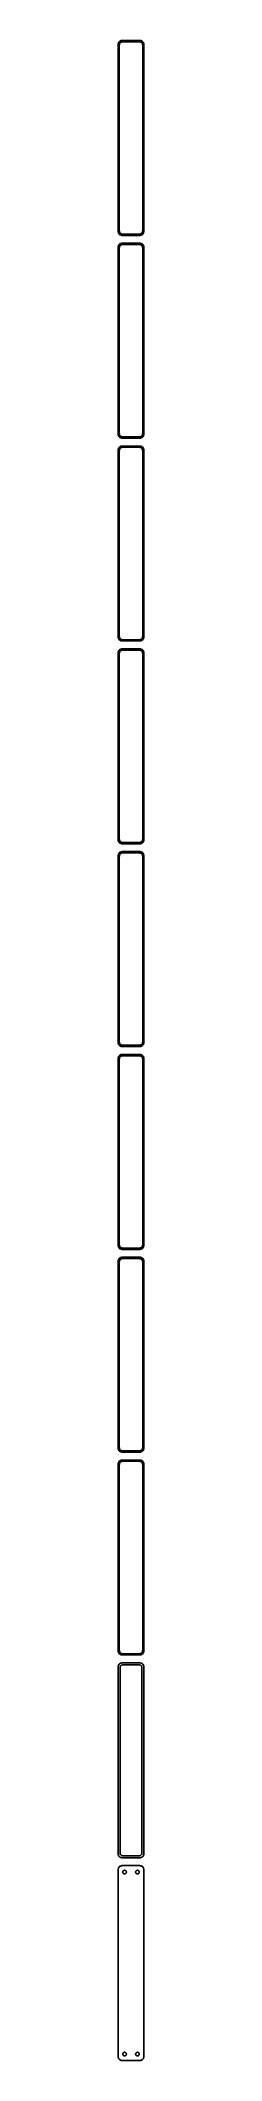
# Model space of a CAD drawing. Header units: metres. Extents: x -15 to 15, y 2228 to 4558.
import ezdxf

# ---------------------------------------------------------------- set-up
doc = ezdxf.new("R2010")
doc.units = ezdxf.units.M

msp = doc.modelspace()

# ---------------------------------------------------------------- linework, layer by layer
for p, q in [((-14.9606, 4554.13), (-15, 4553.5)), ((-15, 4553.5), (-15, 4338.5)), ((-14.8429, 4554.74), (-14.9606, 4554.13)), ((-14.6489, 4555.34), (-14.8429, 4554.74)), ((-14.3815, 4555.91), (-14.6489, 4555.34)), ((-14.0451, 4556.44), (-14.3815, 4555.91)), ((-13.6448, 4556.92), (-14.0451, 4556.44)), ((-13.1871, 4557.35), (-13.6448, 4556.92)), ((-13.5, 4553), (-13.4684, 4553.5)), ((-13.5, 4339), (-13.5, 4553)), ((-13.4684, 4553.5), (-13.3743, 4553.99)), ((-13.3743, 4553.99), (-13.2191, 4554.47)), ((-13.2191, 4554.47), (-13.0052, 4554.93)), ((-12.6791, 4557.72), (-13.1871, 4557.35)), ((-13.0052, 4554.93), (-12.7361, 4555.35)), ((-12.7361, 4555.35), (-12.4159, 4555.74)), ((-12.1289, 4558.02), (-12.6791, 4557.72)), ((-12.4159, 4555.74), (-12.0497, 4556.08)), ((-11.5451, 4558.26), (-12.1289, 4558.02)), ((-12.0497, 4556.08), (-11.6433, 4556.38)), ((-11.6433, 4556.38), (-11.2031, 4556.62)), ((-10.9369, 4558.41), (-11.5451, 4558.26)), ((-11.2031, 4556.62), (-10.7361, 4556.8)), ((-10.3139, 4558.49), (-10.9369, 4558.41)), ((-10.7361, 4556.8), (-10.2495, 4556.93)), ((10.3139, 4558.49), (-10.3139, 4558.49)), ((-10.2495, 4556.93), (-9.75116, 4556.99)), ((-9.75116, 4556.99), (9.75116, 4556.99)), ((9.75116, 4556.99), (10.2495, 4556.93)), ((10.2495, 4556.93), (10.7361, 4556.8)), ((10.9369, 4558.41), (10.3139, 4558.49)), ((10.7361, 4556.8), (11.2031, 4556.62)), ((11.5451, 4558.26), (10.9369, 4558.41)), ((11.2031, 4556.62), (11.6433, 4556.38)), ((12.1289, 4558.02), (11.5451, 4558.26)), ((11.6433, 4556.38), (12.0497, 4556.08)), ((12.0497, 4556.08), (12.4159, 4555.74)), ((12.6791, 4557.72), (12.1289, 4558.02)), ((12.4159, 4555.74), (12.7361, 4555.35)), ((13.1871, 4557.35), (12.6791, 4557.72)), ((12.7361, 4555.35), (13.0052, 4554.93)), ((13.0052, 4554.93), (13.2191, 4554.47)), ((13.6448, 4556.92), (13.1871, 4557.35)), ((13.2191, 4554.47), (13.3743, 4553.99)), ((13.3743, 4553.99), (13.4684, 4553.5)), ((13.4684, 4553.5), (13.5, 4553)), ((13.5, 4553), (13.5, 4339)), ((14.0451, 4556.44), (13.6448, 4556.92)), ((14.3815, 4555.91), (14.0451, 4556.44)), ((14.6489, 4555.34), (14.3815, 4555.91)), ((14.8429, 4554.74), (14.6489, 4555.34)), ((14.9606, 4554.13), (14.8429, 4554.74)), ((15, 4553.5), (14.9606, 4554.13)), ((15, 4338.5), (15, 4553.5)), ((-15, 4338.5), (-14.9606, 4337.87)), ((-14.9606, 4337.87), (-14.8429, 4337.26)), ((-14.8429, 4337.26), (-14.6489, 4336.66)), ((-14.6489, 4336.66), (-14.3815, 4336.09)), ((-14.3815, 4336.09), (-14.0451, 4335.56)), ((-13.4684, 4338.5), (-13.5, 4339)), ((-13.3743, 4338.01), (-13.4684, 4338.5)), ((-13.2191, 4337.53), (-13.3743, 4338.01)), ((-13.0052, 4337.07), (-13.2191, 4337.53)), ((-12.7361, 4336.65), (-13.0052, 4337.07)), ((-12.4159, 4336.26), (-12.7361, 4336.65)), ((-12.0497, 4335.92), (-12.4159, 4336.26)), ((-11.6433, 4335.62), (-12.0497, 4335.92)), ((12.0497, 4335.92), (11.6433, 4335.62)), ((12.4159, 4336.26), (12.0497, 4335.92)), ((12.7361, 4336.65), (12.4159, 4336.26)), ((13.0052, 4337.07), (12.7361, 4336.65)), ((13.2191, 4337.53), (13.0052, 4337.07)), ((13.3743, 4338.01), (13.2191, 4337.53)), ((13.4684, 4338.5), (13.3743, 4338.01)), ((13.5, 4339), (13.4684, 4338.5)), ((14.0451, 4335.56), (14.3815, 4336.09)), ((14.3815, 4336.09), (14.6489, 4336.66)), ((14.6489, 4336.66), (14.8429, 4337.26)), ((14.8429, 4337.26), (14.9606, 4337.87)), ((14.9606, 4337.87), (15, 4338.5)), ((-14.9606, 4320.13), (-15, 4319.5)), ((-15, 4319.5), (-15, 4104.5)), ((-14.8429, 4320.74), (-14.9606, 4320.13)), ((-14.6489, 4321.34), (-14.8429, 4320.74)), ((-14.3815, 4321.91), (-14.6489, 4321.34)), ((-14.0451, 4322.44), (-14.3815, 4321.91)), ((-14.0451, 4335.56), (-13.6448, 4335.08)), ((-13.6448, 4322.92), (-14.0451, 4322.44)), ((-13.6448, 4335.08), (-13.1871, 4334.65)), ((-13.1871, 4323.35), (-13.6448, 4322.92)), ((-13.5, 4319), (-13.4684, 4319.5)), ((-13.5, 4105), (-13.5, 4319)), ((-13.4684, 4319.5), (-13.3743, 4319.99)), ((-13.3743, 4319.99), (-13.2191, 4320.47)), ((-13.2191, 4320.47), (-13.0052, 4320.93)), ((-13.1871, 4334.65), (-12.6791, 4334.28)), ((-12.6791, 4323.72), (-13.1871, 4323.35)), ((-13.0052, 4320.93), (-12.7361, 4321.35)), ((-12.7361, 4321.35), (-12.4159, 4321.74)), ((-12.6791, 4334.28), (-12.1289, 4333.98)), ((-12.1289, 4324.02), (-12.6791, 4323.72)), ((-12.4159, 4321.74), (-12.0497, 4322.08)), ((-12.1289, 4333.98), (-11.5451, 4333.74)), ((-11.5451, 4324.26), (-12.1289, 4324.02)), ((-12.0497, 4322.08), (-11.6433, 4322.38)), ((-11.2031, 4335.38), (-11.6433, 4335.62)), ((-11.6433, 4322.38), (-11.2031, 4322.62)), ((-11.5451, 4333.74), (-10.9369, 4333.59)), ((-10.9369, 4324.41), (-11.5451, 4324.26)), ((-10.7361, 4335.2), (-11.2031, 4335.38)), ((-11.2031, 4322.62), (-10.7361, 4322.8)), ((-10.9369, 4333.59), (-10.3139, 4333.51)), ((-10.3139, 4324.49), (-10.9369, 4324.41)), ((-10.2495, 4335.07), (-10.7361, 4335.2)), ((-10.7361, 4322.8), (-10.2495, 4322.93)), ((-10.3139, 4333.51), (10.3139, 4333.51)), ((10.3139, 4324.49), (-10.3139, 4324.49)), ((-9.75116, 4335.01), (-10.2495, 4335.07)), ((-10.2495, 4322.93), (-9.75116, 4322.99)), ((9.75116, 4335.01), (-9.75116, 4335.01)), ((-9.75116, 4322.99), (9.75116, 4322.99)), ((10.2495, 4335.07), (9.75116, 4335.01)), ((9.75116, 4322.99), (10.2495, 4322.93)), ((10.7361, 4335.2), (10.2495, 4335.07)), ((10.2495, 4322.93), (10.7361, 4322.8)), ((10.3139, 4333.51), (10.9369, 4333.59)), ((10.9369, 4324.41), (10.3139, 4324.49)), ((11.2031, 4335.38), (10.7361, 4335.2)), ((10.7361, 4322.8), (11.2031, 4322.62)), ((10.9369, 4333.59), (11.5451, 4333.74)), ((11.5451, 4324.26), (10.9369, 4324.41)), ((11.6433, 4335.62), (11.2031, 4335.38)), ((11.2031, 4322.62), (11.6433, 4322.38)), ((11.5451, 4333.74), (12.1289, 4333.98)), ((12.1289, 4324.02), (11.5451, 4324.26)), ((11.6433, 4322.38), (12.0497, 4322.08)), ((12.0497, 4322.08), (12.4159, 4321.74)), ((12.1289, 4333.98), (12.6791, 4334.28)), ((12.6791, 4323.72), (12.1289, 4324.02)), ((12.4159, 4321.74), (12.7361, 4321.35)), ((12.6791, 4334.28), (13.1871, 4334.65)), ((13.1871, 4323.35), (12.6791, 4323.72)), ((12.7361, 4321.35), (13.0052, 4320.93)), ((13.0052, 4320.93), (13.2191, 4320.47)), ((13.1871, 4334.65), (13.6448, 4335.08)), ((13.6448, 4322.92), (13.1871, 4323.35)), ((13.2191, 4320.47), (13.3743, 4319.99)), ((13.3743, 4319.99), (13.4684, 4319.5)), ((13.4684, 4319.5), (13.5, 4319)), ((13.5, 4319), (13.5, 4105)), ((13.6448, 4335.08), (14.0451, 4335.56)), ((14.0451, 4322.44), (13.6448, 4322.92)), ((14.3815, 4321.91), (14.0451, 4322.44)), ((14.6489, 4321.34), (14.3815, 4321.91)), ((14.8429, 4320.74), (14.6489, 4321.34)), ((14.9606, 4320.13), (14.8429, 4320.74)), ((15, 4319.5), (14.9606, 4320.13)), ((15, 4104.5), (15, 4319.5)), ((-15, 4104.5), (-14.9606, 4103.87)), ((-14.9606, 4103.87), (-14.8429, 4103.26)), ((-14.8429, 4103.26), (-14.6489, 4102.66)), ((-14.6489, 4102.66), (-14.3815, 4102.09)), ((-13.4684, 4104.5), (-13.5, 4105)), ((-13.3743, 4104.01), (-13.4684, 4104.5)), ((-13.2191, 4103.53), (-13.3743, 4104.01)), ((-13.0052, 4103.07), (-13.2191, 4103.53)), ((-12.7361, 4102.65), (-13.0052, 4103.07)), ((-12.4159, 4102.26), (-12.7361, 4102.65)), ((12.7361, 4102.65), (12.4159, 4102.26)), ((13.0052, 4103.07), (12.7361, 4102.65)), ((13.2191, 4103.53), (13.0052, 4103.07)), ((13.3743, 4104.01), (13.2191, 4103.53)), ((13.4684, 4104.5), (13.3743, 4104.01)), ((13.5, 4105), (13.4684, 4104.5)), ((14.3815, 4102.09), (14.6489, 4102.66)), ((14.6489, 4102.66), (14.8429, 4103.26)), ((14.8429, 4103.26), (14.9606, 4103.87)), ((14.9606, 4103.87), (15, 4104.5)), ((-14.9606, 4086.13), (-15, 4085.5)), ((-15, 4085.5), (-15, 3870.5)), ((-14.8429, 4086.74), (-14.9606, 4086.13)), ((-14.6489, 4087.34), (-14.8429, 4086.74)), ((-14.3815, 4087.91), (-14.6489, 4087.34)), ((-14.3815, 4102.09), (-14.0451, 4101.56)), ((-14.0451, 4088.44), (-14.3815, 4087.91)), ((-14.0451, 4101.56), (-13.6448, 4101.08)), ((-13.6448, 4088.92), (-14.0451, 4088.44)), ((-13.6448, 4101.08), (-13.1871, 4100.65)), ((-13.1871, 4089.35), (-13.6448, 4088.92)), ((-13.5, 4085), (-13.4684, 4085.5)), ((-13.5, 3871), (-13.5, 4085)), ((-13.4684, 4085.5), (-13.3743, 4085.99)), ((-13.3743, 4085.99), (-13.2191, 4086.47)), ((-13.2191, 4086.47), (-13.0052, 4086.93)), ((-13.1871, 4100.65), (-12.6791, 4100.28)), ((-12.6791, 4089.72), (-13.1871, 4089.35)), ((-13.0052, 4086.93), (-12.7361, 4087.35)), ((-12.7361, 4087.35), (-12.4159, 4087.74)), ((-12.6791, 4100.28), (-12.1289, 4099.98)), ((-12.1289, 4090.02), (-12.6791, 4089.72)), ((-12.0497, 4101.92), (-12.4159, 4102.26)), ((-12.4159, 4087.74), (-12.0497, 4088.08)), ((-12.1289, 4099.98), (-11.5451, 4099.74)), ((-11.5451, 4090.26), (-12.1289, 4090.02)), ((-11.6433, 4101.62), (-12.0497, 4101.92)), ((-12.0497, 4088.08), (-11.6433, 4088.38)), ((-11.2031, 4101.38), (-11.6433, 4101.62)), ((-11.6433, 4088.38), (-11.2031, 4088.62)), ((-11.5451, 4099.74), (-10.9369, 4099.59)), ((-10.9369, 4090.41), (-11.5451, 4090.26)), ((-10.7361, 4101.2), (-11.2031, 4101.38)), ((-11.2031, 4088.62), (-10.7361, 4088.8)), ((-10.9369, 4099.59), (-10.3139, 4099.51)), ((-10.3139, 4090.49), (-10.9369, 4090.41)), ((-10.2495, 4101.07), (-10.7361, 4101.2)), ((-10.7361, 4088.8), (-10.2495, 4088.93)), ((-10.3139, 4099.51), (10.3139, 4099.51)), ((10.3139, 4090.49), (-10.3139, 4090.49)), ((-9.75116, 4101.01), (-10.2495, 4101.07)), ((-10.2495, 4088.93), (-9.75116, 4088.99)), ((9.75116, 4101.01), (-9.75116, 4101.01)), ((-9.75116, 4088.99), (9.75116, 4088.99)), ((10.2495, 4101.07), (9.75116, 4101.01)), ((9.75116, 4088.99), (10.2495, 4088.93)), ((10.7361, 4101.2), (10.2495, 4101.07)), ((10.2495, 4088.93), (10.7361, 4088.8)), ((10.3139, 4099.51), (10.9369, 4099.59)), ((10.9369, 4090.41), (10.3139, 4090.49)), ((11.2031, 4101.38), (10.7361, 4101.2)), ((10.7361, 4088.8), (11.2031, 4088.62)), ((10.9369, 4099.59), (11.5451, 4099.74)), ((11.5451, 4090.26), (10.9369, 4090.41)), ((11.6433, 4101.62), (11.2031, 4101.38)), ((11.2031, 4088.62), (11.6433, 4088.38)), ((11.5451, 4099.74), (12.1289, 4099.98)), ((12.1289, 4090.02), (11.5451, 4090.26)), ((12.0497, 4101.92), (11.6433, 4101.62)), ((11.6433, 4088.38), (12.0497, 4088.08)), ((12.4159, 4102.26), (12.0497, 4101.92)), ((12.0497, 4088.08), (12.4159, 4087.74)), ((12.1289, 4099.98), (12.6791, 4100.28)), ((12.6791, 4089.72), (12.1289, 4090.02)), ((12.4159, 4087.74), (12.7361, 4087.35)), ((12.6791, 4100.28), (13.1871, 4100.65)), ((13.1871, 4089.35), (12.6791, 4089.72)), ((12.7361, 4087.35), (13.0052, 4086.93)), ((13.0052, 4086.93), (13.2191, 4086.47)), ((13.1871, 4100.65), (13.6448, 4101.08)), ((13.6448, 4088.92), (13.1871, 4089.35)), ((13.2191, 4086.47), (13.3743, 4085.99)), ((13.3743, 4085.99), (13.4684, 4085.5)), ((13.4684, 4085.5), (13.5, 4085)), ((13.5, 4085), (13.5, 3871)), ((13.6448, 4101.08), (14.0451, 4101.56)), ((14.0451, 4088.44), (13.6448, 4088.92)), ((14.0451, 4101.56), (14.3815, 4102.09)), ((14.3815, 4087.91), (14.0451, 4088.44)), ((14.6489, 4087.34), (14.3815, 4087.91)), ((14.8429, 4086.74), (14.6489, 4087.34)), ((14.9606, 4086.13), (14.8429, 4086.74)), ((15, 4085.5), (14.9606, 4086.13)), ((15, 3870.5), (15, 4085.5)), ((-15, 3870.5), (-14.9606, 3869.87)), ((-14.9606, 3869.87), (-14.8429, 3869.26)), ((-13.4684, 3870.5), (-13.5, 3871)), ((-13.3743, 3870.01), (-13.4684, 3870.5)), ((-13.2191, 3869.53), (-13.3743, 3870.01)), ((-13.0052, 3869.07), (-13.2191, 3869.53)), ((13.2191, 3869.53), (13.0052, 3869.07)), ((13.3743, 3870.01), (13.2191, 3869.53)), ((13.4684, 3870.5), (13.3743, 3870.01)), ((13.5, 3871), (13.4684, 3870.5)), ((14.8429, 3869.26), (14.9606, 3869.87)), ((14.9606, 3869.87), (15, 3870.5)), ((-14.9606, 3852.13), (-15, 3851.5)), ((-15, 3851.5), (-15, 3636.5)), ((-14.8429, 3852.74), (-14.9606, 3852.13)), ((-14.8429, 3869.26), (-14.6489, 3868.66)), ((-14.6489, 3853.34), (-14.8429, 3852.74)), ((-14.6489, 3868.66), (-14.3815, 3868.09)), ((-14.3815, 3853.91), (-14.6489, 3853.34)), ((-14.3815, 3868.09), (-14.0451, 3867.56)), ((-14.0451, 3854.44), (-14.3815, 3853.91)), ((-14.0451, 3867.56), (-13.6448, 3867.08)), ((-13.6448, 3854.92), (-14.0451, 3854.44)), ((-13.6448, 3867.08), (-13.1871, 3866.65)), ((-13.1871, 3855.35), (-13.6448, 3854.92)), ((-13.5, 3851), (-13.4684, 3851.5)), ((-13.5, 3637), (-13.5, 3851)), ((-13.4684, 3851.5), (-13.3743, 3851.99)), ((-13.3743, 3851.99), (-13.2191, 3852.47)), ((-13.2191, 3852.47), (-13.0052, 3852.93)), ((-13.1871, 3866.65), (-12.6791, 3866.28)), ((-12.6791, 3855.72), (-13.1871, 3855.35)), ((-12.7361, 3868.65), (-13.0052, 3869.07)), ((-13.0052, 3852.93), (-12.7361, 3853.35)), ((-12.4159, 3868.26), (-12.7361, 3868.65)), ((-12.7361, 3853.35), (-12.4159, 3853.74)), ((-12.6791, 3866.28), (-12.1289, 3865.98)), ((-12.1289, 3856.02), (-12.6791, 3855.72)), ((-12.0497, 3867.92), (-12.4159, 3868.26)), ((-12.4159, 3853.74), (-12.0497, 3854.08)), ((-12.1289, 3865.98), (-11.5451, 3865.74)), ((-11.5451, 3856.26), (-12.1289, 3856.02)), ((-11.6433, 3867.62), (-12.0497, 3867.92)), ((-12.0497, 3854.08), (-11.6433, 3854.38)), ((-11.2031, 3867.38), (-11.6433, 3867.62)), ((-11.6433, 3854.38), (-11.2031, 3854.62)), ((-11.5451, 3865.74), (-10.9369, 3865.59)), ((-10.9369, 3856.41), (-11.5451, 3856.26)), ((-10.7361, 3867.2), (-11.2031, 3867.38)), ((-11.2031, 3854.62), (-10.7361, 3854.8)), ((-10.9369, 3865.59), (-10.3139, 3865.51)), ((-10.3139, 3856.49), (-10.9369, 3856.41)), ((-10.2495, 3867.07), (-10.7361, 3867.2)), ((-10.7361, 3854.8), (-10.2495, 3854.93)), ((-10.3139, 3865.51), (10.3139, 3865.51)), ((10.3139, 3856.49), (-10.3139, 3856.49)), ((-9.75116, 3867.01), (-10.2495, 3867.07)), ((-10.2495, 3854.93), (-9.75116, 3854.99)), ((9.75116, 3867.01), (-9.75116, 3867.01)), ((-9.75116, 3854.99), (9.75116, 3854.99)), ((10.2495, 3867.07), (9.75116, 3867.01)), ((9.75116, 3854.99), (10.2495, 3854.93)), ((10.7361, 3867.2), (10.2495, 3867.07)), ((10.2495, 3854.93), (10.7361, 3854.8)), ((10.3139, 3865.51), (10.9369, 3865.59)), ((10.9369, 3856.41), (10.3139, 3856.49)), ((11.2031, 3867.38), (10.7361, 3867.2)), ((10.7361, 3854.8), (11.2031, 3854.62)), ((10.9369, 3865.59), (11.5451, 3865.74)), ((11.5451, 3856.26), (10.9369, 3856.41)), ((11.6433, 3867.62), (11.2031, 3867.38)), ((11.2031, 3854.62), (11.6433, 3854.38)), ((11.5451, 3865.74), (12.1289, 3865.98)), ((12.1289, 3856.02), (11.5451, 3856.26)), ((12.0497, 3867.92), (11.6433, 3867.62)), ((11.6433, 3854.38), (12.0497, 3854.08)), ((12.4159, 3868.26), (12.0497, 3867.92)), ((12.0497, 3854.08), (12.4159, 3853.74)), ((12.1289, 3865.98), (12.6791, 3866.28)), ((12.6791, 3855.72), (12.1289, 3856.02)), ((12.7361, 3868.65), (12.4159, 3868.26)), ((12.4159, 3853.74), (12.7361, 3853.35)), ((12.6791, 3866.28), (13.1871, 3866.65)), ((13.1871, 3855.35), (12.6791, 3855.72)), ((13.0052, 3869.07), (12.7361, 3868.65)), ((12.7361, 3853.35), (13.0052, 3852.93)), ((13.0052, 3852.93), (13.2191, 3852.47)), ((13.1871, 3866.65), (13.6448, 3867.08)), ((13.6448, 3854.92), (13.1871, 3855.35)), ((13.2191, 3852.47), (13.3743, 3851.99)), ((13.3743, 3851.99), (13.4684, 3851.5)), ((13.4684, 3851.5), (13.5, 3851)), ((13.5, 3851), (13.5, 3637)), ((13.6448, 3867.08), (14.0451, 3867.56)), ((14.0451, 3854.44), (13.6448, 3854.92)), ((14.0451, 3867.56), (14.3815, 3868.09)), ((14.3815, 3853.91), (14.0451, 3854.44)), ((14.3815, 3868.09), (14.6489, 3868.66)), ((14.6489, 3853.34), (14.3815, 3853.91)), ((14.6489, 3868.66), (14.8429, 3869.26)), ((14.8429, 3852.74), (14.6489, 3853.34)), ((14.9606, 3852.13), (14.8429, 3852.74)), ((15, 3851.5), (14.9606, 3852.13)), ((15, 3636.5), (15, 3851.5)), ((-15, 3636.5), (-14.9606, 3635.87)), ((-13.4684, 3636.5), (-13.5, 3637)), ((-13.3743, 3636.01), (-13.4684, 3636.5)), ((13.4684, 3636.5), (13.3743, 3636.01)), ((13.5, 3637), (13.4684, 3636.5)), ((14.9606, 3635.87), (15, 3636.5)), ((-14.9606, 3618.13), (-15, 3617.5)), ((-15, 3617.5), (-15, 3402.5)), ((-14.9606, 3635.87), (-14.8429, 3635.26)), ((-14.8429, 3618.74), (-14.9606, 3618.13)), ((-14.8429, 3635.26), (-14.6489, 3634.66)), ((-14.6489, 3619.34), (-14.8429, 3618.74)), ((-14.6489, 3634.66), (-14.3815, 3634.09)), ((-14.3815, 3619.91), (-14.6489, 3619.34)), ((-14.3815, 3634.09), (-14.0451, 3633.56)), ((-14.0451, 3620.44), (-14.3815, 3619.91)), ((-14.0451, 3633.56), (-13.6448, 3633.08)), ((-13.6448, 3620.92), (-14.0451, 3620.44)), ((-13.6448, 3633.08), (-13.1871, 3632.65)), ((-13.1871, 3621.35), (-13.6448, 3620.92)), ((-13.5, 3617), (-13.4684, 3617.5)), ((-13.5, 3403), (-13.5, 3617)), ((-13.4684, 3617.5), (-13.3743, 3617.99)), ((-13.2191, 3635.53), (-13.3743, 3636.01)), ((-13.3743, 3617.99), (-13.2191, 3618.47)), ((-13.0052, 3635.07), (-13.2191, 3635.53)), ((-13.2191, 3618.47), (-13.0052, 3618.93)), ((-13.1871, 3632.65), (-12.6791, 3632.28)), ((-12.6791, 3621.72), (-13.1871, 3621.35)), ((-12.7361, 3634.65), (-13.0052, 3635.07)), ((-13.0052, 3618.93), (-12.7361, 3619.35)), ((-12.4159, 3634.26), (-12.7361, 3634.65)), ((-12.7361, 3619.35), (-12.4159, 3619.74)), ((-12.6791, 3632.28), (-12.1289, 3631.98)), ((-12.1289, 3622.02), (-12.6791, 3621.72)), ((-12.0497, 3633.92), (-12.4159, 3634.26)), ((-12.4159, 3619.74), (-12.0497, 3620.08)), ((-12.1289, 3631.98), (-11.5451, 3631.74)), ((-11.5451, 3622.26), (-12.1289, 3622.02)), ((-11.6433, 3633.62), (-12.0497, 3633.92)), ((-12.0497, 3620.08), (-11.6433, 3620.38)), ((-11.2031, 3633.38), (-11.6433, 3633.62)), ((-11.6433, 3620.38), (-11.2031, 3620.62)), ((-11.5451, 3631.74), (-10.9369, 3631.59)), ((-10.9369, 3622.41), (-11.5451, 3622.26)), ((-10.7361, 3633.2), (-11.2031, 3633.38)), ((-11.2031, 3620.62), (-10.7361, 3620.8)), ((-10.9369, 3631.59), (-10.3139, 3631.51)), ((-10.3139, 3622.49), (-10.9369, 3622.41)), ((-10.2495, 3633.07), (-10.7361, 3633.2)), ((-10.7361, 3620.8), (-10.2495, 3620.93)), ((-10.3139, 3631.51), (10.3139, 3631.51)), ((10.3139, 3622.49), (-10.3139, 3622.49)), ((-9.75116, 3633.01), (-10.2495, 3633.07)), ((-10.2495, 3620.93), (-9.75116, 3620.99)), ((9.75116, 3633.01), (-9.75116, 3633.01)), ((-9.75116, 3620.99), (9.75116, 3620.99)), ((10.2495, 3633.07), (9.75116, 3633.01)), ((9.75116, 3620.99), (10.2495, 3620.93)), ((10.7361, 3633.2), (10.2495, 3633.07)), ((10.2495, 3620.93), (10.7361, 3620.8)), ((10.3139, 3631.51), (10.9369, 3631.59)), ((10.9369, 3622.41), (10.3139, 3622.49)), ((11.2031, 3633.38), (10.7361, 3633.2)), ((10.7361, 3620.8), (11.2031, 3620.62)), ((10.9369, 3631.59), (11.5451, 3631.74)), ((11.5451, 3622.26), (10.9369, 3622.41)), ((11.6433, 3633.62), (11.2031, 3633.38)), ((11.2031, 3620.62), (11.6433, 3620.38)), ((11.5451, 3631.74), (12.1289, 3631.98)), ((12.1289, 3622.02), (11.5451, 3622.26)), ((12.0497, 3633.92), (11.6433, 3633.62)), ((11.6433, 3620.38), (12.0497, 3620.08)), ((12.4159, 3634.26), (12.0497, 3633.92)), ((12.0497, 3620.08), (12.4159, 3619.74)), ((12.1289, 3631.98), (12.6791, 3632.28)), ((12.6791, 3621.72), (12.1289, 3622.02)), ((12.7361, 3634.65), (12.4159, 3634.26)), ((12.4159, 3619.74), (12.7361, 3619.35)), ((12.6791, 3632.28), (13.1871, 3632.65)), ((13.1871, 3621.35), (12.6791, 3621.72)), ((13.0052, 3635.07), (12.7361, 3634.65)), ((12.7361, 3619.35), (13.0052, 3618.93)), ((13.2191, 3635.53), (13.0052, 3635.07)), ((13.0052, 3618.93), (13.2191, 3618.47)), ((13.1871, 3632.65), (13.6448, 3633.08)), ((13.6448, 3620.92), (13.1871, 3621.35)), ((13.3743, 3636.01), (13.2191, 3635.53)), ((13.2191, 3618.47), (13.3743, 3617.99)), ((13.3743, 3617.99), (13.4684, 3617.5)), ((13.4684, 3617.5), (13.5, 3617)), ((13.5, 3617), (13.5, 3403)), ((13.6448, 3633.08), (14.0451, 3633.56)), ((14.0451, 3620.44), (13.6448, 3620.92)), ((14.0451, 3633.56), (14.3815, 3634.09)), ((14.3815, 3619.91), (14.0451, 3620.44)), ((14.3815, 3634.09), (14.6489, 3634.66)), ((14.6489, 3619.34), (14.3815, 3619.91)), ((14.6489, 3634.66), (14.8429, 3635.26)), ((14.8429, 3618.74), (14.6489, 3619.34)), ((14.8429, 3635.26), (14.9606, 3635.87)), ((14.9606, 3618.13), (14.8429, 3618.74)), ((15, 3617.5), (14.9606, 3618.13)), ((15, 3402.5), (15, 3617.5)), ((-15, 3402.5), (-14.9606, 3401.87)), ((-14.9606, 3384.13), (-15, 3383.5)), ((-15, 3383.5), (-15, 3168.5)), ((-14.9606, 3401.87), (-14.8429, 3401.26)), ((-14.8429, 3384.74), (-14.9606, 3384.13)), ((-14.8429, 3401.26), (-14.6489, 3400.66)), ((-14.6489, 3385.34), (-14.8429, 3384.74)), ((-14.6489, 3400.66), (-14.3815, 3400.09)), ((-14.3815, 3385.91), (-14.6489, 3385.34)), ((-14.3815, 3400.09), (-14.0451, 3399.56)), ((-14.0451, 3386.44), (-14.3815, 3385.91)), ((-14.0451, 3399.56), (-13.6448, 3399.08)), ((-13.6448, 3386.92), (-14.0451, 3386.44)), ((-13.6448, 3399.08), (-13.1871, 3398.65)), ((-13.1871, 3387.35), (-13.6448, 3386.92)), ((-13.4684, 3402.5), (-13.5, 3403)), ((-13.5, 3383), (-13.4684, 3383.5)), ((-13.5, 3169), (-13.5, 3383)), ((-13.3743, 3402.01), (-13.4684, 3402.5)), ((-13.4684, 3383.5), (-13.3743, 3383.99)), ((-13.2191, 3401.53), (-13.3743, 3402.01)), ((-13.3743, 3383.99), (-13.2191, 3384.47)), ((-13.0052, 3401.07), (-13.2191, 3401.53)), ((-13.2191, 3384.47), (-13.0052, 3384.93)), ((-13.1871, 3398.65), (-12.6791, 3398.28)), ((-12.6791, 3387.72), (-13.1871, 3387.35)), ((-12.7361, 3400.65), (-13.0052, 3401.07)), ((-13.0052, 3384.93), (-12.7361, 3385.35)), ((-12.4159, 3400.26), (-12.7361, 3400.65)), ((-12.7361, 3385.35), (-12.4159, 3385.74)), ((-12.6791, 3398.28), (-12.1289, 3397.98)), ((-12.1289, 3388.02), (-12.6791, 3387.72)), ((-12.0497, 3399.92), (-12.4159, 3400.26)), ((-12.4159, 3385.74), (-12.0497, 3386.08)), ((-12.1289, 3397.98), (-11.5451, 3397.74)), ((-11.5451, 3388.26), (-12.1289, 3388.02)), ((-11.6433, 3399.62), (-12.0497, 3399.92)), ((-12.0497, 3386.08), (-11.6433, 3386.38)), ((-11.2031, 3399.38), (-11.6433, 3399.62)), ((-11.6433, 3386.38), (-11.2031, 3386.62)), ((-11.5451, 3397.74), (-10.9369, 3397.59)), ((-10.9369, 3388.41), (-11.5451, 3388.26)), ((-10.7361, 3399.2), (-11.2031, 3399.38)), ((-11.2031, 3386.62), (-10.7361, 3386.8)), ((-10.9369, 3397.59), (-10.3139, 3397.51)), ((-10.3139, 3388.49), (-10.9369, 3388.41)), ((-10.2495, 3399.07), (-10.7361, 3399.2)), ((-10.7361, 3386.8), (-10.2495, 3386.93)), ((-10.3139, 3397.51), (10.3139, 3397.51)), ((10.3139, 3388.49), (-10.3139, 3388.49)), ((-9.75116, 3399.01), (-10.2495, 3399.07)), ((-10.2495, 3386.93), (-9.75116, 3386.99)), ((9.75116, 3399.01), (-9.75116, 3399.01)), ((-9.75116, 3386.99), (9.75116, 3386.99)), ((10.2495, 3399.07), (9.75116, 3399.01)), ((9.75116, 3386.99), (10.2495, 3386.93)), ((10.7361, 3399.2), (10.2495, 3399.07)), ((10.2495, 3386.93), (10.7361, 3386.8)), ((10.3139, 3397.51), (10.9369, 3397.59)), ((10.9369, 3388.41), (10.3139, 3388.49)), ((11.2031, 3399.38), (10.7361, 3399.2)), ((10.7361, 3386.8), (11.2031, 3386.62)), ((10.9369, 3397.59), (11.5451, 3397.74)), ((11.5451, 3388.26), (10.9369, 3388.41)), ((11.6433, 3399.62), (11.2031, 3399.38)), ((11.2031, 3386.62), (11.6433, 3386.38)), ((11.5451, 3397.74), (12.1289, 3397.98)), ((12.1289, 3388.02), (11.5451, 3388.26)), ((12.0497, 3399.92), (11.6433, 3399.62)), ((11.6433, 3386.38), (12.0497, 3386.08)), ((12.4159, 3400.26), (12.0497, 3399.92)), ((12.0497, 3386.08), (12.4159, 3385.74)), ((12.1289, 3397.98), (12.6791, 3398.28)), ((12.6791, 3387.72), (12.1289, 3388.02)), ((12.7361, 3400.65), (12.4159, 3400.26)), ((12.4159, 3385.74), (12.7361, 3385.35)), ((12.6791, 3398.28), (13.1871, 3398.65)), ((13.1871, 3387.35), (12.6791, 3387.72)), ((13.0052, 3401.07), (12.7361, 3400.65)), ((12.7361, 3385.35), (13.0052, 3384.93)), ((13.2191, 3401.53), (13.0052, 3401.07)), ((13.0052, 3384.93), (13.2191, 3384.47)), ((13.1871, 3398.65), (13.6448, 3399.08)), ((13.6448, 3386.92), (13.1871, 3387.35)), ((13.3743, 3402.01), (13.2191, 3401.53)), ((13.2191, 3384.47), (13.3743, 3383.99)), ((13.4684, 3402.5), (13.3743, 3402.01)), ((13.3743, 3383.99), (13.4684, 3383.5)), ((13.5, 3403), (13.4684, 3402.5)), ((13.4684, 3383.5), (13.5, 3383)), ((13.5, 3383), (13.5, 3169)), ((13.6448, 3399.08), (14.0451, 3399.56)), ((14.0451, 3386.44), (13.6448, 3386.92)), ((14.0451, 3399.56), (14.3815, 3400.09)), ((14.3815, 3385.91), (14.0451, 3386.44)), ((14.3815, 3400.09), (14.6489, 3400.66)), ((14.6489, 3385.34), (14.3815, 3385.91)), ((14.6489, 3400.66), (14.8429, 3401.26)), ((14.8429, 3384.74), (14.6489, 3385.34)), ((14.8429, 3401.26), (14.9606, 3401.87)), ((14.9606, 3384.13), (14.8429, 3384.74)), ((14.9606, 3401.87), (15, 3402.5)), ((15, 3383.5), (14.9606, 3384.13)), ((15, 3168.5), (15, 3383.5)), ((-15, 3168.5), (-14.9606, 3167.87)), ((-14.9606, 3150.13), (-15, 3149.5)), ((-15, 3149.5), (-15, 2934.5)), ((-14.9606, 3167.87), (-14.8429, 3167.26)), ((-14.8429, 3150.74), (-14.9606, 3150.13)), ((-14.8429, 3167.26), (-14.6489, 3166.66)), ((-14.6489, 3151.34), (-14.8429, 3150.74)), ((-14.6489, 3166.66), (-14.3815, 3166.09)), ((-14.3815, 3151.91), (-14.6489, 3151.34)), ((-14.3815, 3166.09), (-14.0451, 3165.56)), ((-14.0451, 3152.44), (-14.3815, 3151.91)), ((-14.0451, 3165.56), (-13.6448, 3165.08)), ((-13.6448, 3152.92), (-14.0451, 3152.44)), ((-13.6448, 3165.08), (-13.1871, 3164.65)), ((-13.1871, 3153.35), (-13.6448, 3152.92)), ((-13.4684, 3168.5), (-13.5, 3169)), ((-13.5, 3149), (-13.4684, 3149.5)), ((-13.5, 2935), (-13.5, 3149)), ((-13.3743, 3168.01), (-13.4684, 3168.5)), ((-13.4684, 3149.5), (-13.3743, 3149.99)), ((-13.2191, 3167.53), (-13.3743, 3168.01)), ((-13.3743, 3149.99), (-13.2191, 3150.47)), ((-13.0052, 3167.07), (-13.2191, 3167.53)), ((-13.2191, 3150.47), (-13.0052, 3150.93)), ((-13.1871, 3164.65), (-12.6791, 3164.28)), ((-12.6791, 3153.72), (-13.1871, 3153.35)), ((-12.7361, 3166.65), (-13.0052, 3167.07)), ((-13.0052, 3150.93), (-12.7361, 3151.35)), ((-12.4159, 3166.26), (-12.7361, 3166.65)), ((-12.7361, 3151.35), (-12.4159, 3151.74)), ((-12.6791, 3164.28), (-12.1289, 3163.98)), ((-12.1289, 3154.02), (-12.6791, 3153.72)), ((-12.0497, 3165.92), (-12.4159, 3166.26)), ((-12.4159, 3151.74), (-12.0497, 3152.08)), ((-12.1289, 3163.98), (-11.5451, 3163.74)), ((-11.5451, 3154.26), (-12.1289, 3154.02)), ((-11.6433, 3165.62), (-12.0497, 3165.92)), ((-12.0497, 3152.08), (-11.6433, 3152.38)), ((-11.2031, 3165.38), (-11.6433, 3165.62)), ((-11.6433, 3152.38), (-11.2031, 3152.62)), ((-11.5451, 3163.74), (-10.9369, 3163.59)), ((-10.9369, 3154.41), (-11.5451, 3154.26)), ((-10.7361, 3165.2), (-11.2031, 3165.38)), ((-11.2031, 3152.62), (-10.7361, 3152.8)), ((-10.9369, 3163.59), (-10.3139, 3163.51)), ((-10.3139, 3154.49), (-10.9369, 3154.41)), ((-10.2495, 3165.07), (-10.7361, 3165.2)), ((-10.7361, 3152.8), (-10.2495, 3152.93)), ((-10.3139, 3163.51), (10.3139, 3163.51)), ((10.3139, 3154.49), (-10.3139, 3154.49)), ((-9.75116, 3165.01), (-10.2495, 3165.07)), ((-10.2495, 3152.93), (-9.75116, 3152.99)), ((9.75116, 3165.01), (-9.75116, 3165.01)), ((-9.75116, 3152.99), (9.75116, 3152.99)), ((10.2495, 3165.07), (9.75116, 3165.01)), ((9.75116, 3152.99), (10.2495, 3152.93)), ((10.7361, 3165.2), (10.2495, 3165.07)), ((10.2495, 3152.93), (10.7361, 3152.8)), ((10.3139, 3163.51), (10.9369, 3163.59)), ((10.9369, 3154.41), (10.3139, 3154.49)), ((11.2031, 3165.38), (10.7361, 3165.2)), ((10.7361, 3152.8), (11.2031, 3152.62)), ((10.9369, 3163.59), (11.5451, 3163.74)), ((11.5451, 3154.26), (10.9369, 3154.41)), ((11.6433, 3165.62), (11.2031, 3165.38)), ((11.2031, 3152.62), (11.6433, 3152.38)), ((11.5451, 3163.74), (12.1289, 3163.98)), ((12.1289, 3154.02), (11.5451, 3154.26)), ((12.0497, 3165.92), (11.6433, 3165.62)), ((11.6433, 3152.38), (12.0497, 3152.08)), ((12.4159, 3166.26), (12.0497, 3165.92)), ((12.0497, 3152.08), (12.4159, 3151.74)), ((12.1289, 3163.98), (12.6791, 3164.28)), ((12.6791, 3153.72), (12.1289, 3154.02)), ((12.7361, 3166.65), (12.4159, 3166.26)), ((12.4159, 3151.74), (12.7361, 3151.35)), ((12.6791, 3164.28), (13.1871, 3164.65)), ((13.1871, 3153.35), (12.6791, 3153.72)), ((13.0052, 3167.07), (12.7361, 3166.65)), ((12.7361, 3151.35), (13.0052, 3150.93)), ((13.2191, 3167.53), (13.0052, 3167.07)), ((13.0052, 3150.93), (13.2191, 3150.47)), ((13.1871, 3164.65), (13.6448, 3165.08)), ((13.6448, 3152.92), (13.1871, 3153.35)), ((13.3743, 3168.01), (13.2191, 3167.53)), ((13.2191, 3150.47), (13.3743, 3149.99)), ((13.4684, 3168.5), (13.3743, 3168.01)), ((13.3743, 3149.99), (13.4684, 3149.5)), ((13.5, 3169), (13.4684, 3168.5)), ((13.4684, 3149.5), (13.5, 3149)), ((13.5, 3149), (13.5, 2935)), ((13.6448, 3165.08), (14.0451, 3165.56)), ((14.0451, 3152.44), (13.6448, 3152.92)), ((14.0451, 3165.56), (14.3815, 3166.09)), ((14.3815, 3151.91), (14.0451, 3152.44)), ((14.3815, 3166.09), (14.6489, 3166.66)), ((14.6489, 3151.34), (14.3815, 3151.91)), ((14.6489, 3166.66), (14.8429, 3167.26)), ((14.8429, 3150.74), (14.6489, 3151.34)), ((14.8429, 3167.26), (14.9606, 3167.87)), ((14.9606, 3150.13), (14.8429, 3150.74)), ((14.9606, 3167.87), (15, 3168.5)), ((15, 3149.5), (14.9606, 3150.13)), ((15, 2934.5), (15, 3149.5)), ((-15, 2934.5), (-14.9606, 2933.87)), ((-14.9606, 2916.13), (-15, 2915.5)), ((-15, 2915.5), (-15, 2700.5)), ((-14.9606, 2933.87), (-14.8429, 2933.26)), ((-14.8429, 2916.74), (-14.9606, 2916.13)), ((-14.8429, 2933.26), (-14.6489, 2932.66)), ((-14.6489, 2917.34), (-14.8429, 2916.74)), ((-14.6489, 2932.66), (-14.3815, 2932.09)), ((-14.3815, 2917.91), (-14.6489, 2917.34)), ((-14.3815, 2932.09), (-14.0451, 2931.56)), ((-14.0451, 2918.44), (-14.3815, 2917.91)), ((-14.0451, 2931.56), (-13.6448, 2931.08)), ((-13.6448, 2918.92), (-14.0451, 2918.44)), ((-13.6448, 2931.08), (-13.1871, 2930.65)), ((-13.1871, 2919.35), (-13.6448, 2918.92)), ((-13.4684, 2934.5), (-13.5, 2935)), ((-13.5, 2915), (-13.4684, 2915.5)), ((-13.5, 2701), (-13.5, 2915)), ((-13.3743, 2934.01), (-13.4684, 2934.5)), ((-13.4684, 2915.5), (-13.3743, 2915.99)), ((-13.2191, 2933.53), (-13.3743, 2934.01)), ((-13.3743, 2915.99), (-13.2191, 2916.47)), ((-13.0052, 2933.07), (-13.2191, 2933.53)), ((-13.2191, 2916.47), (-13.0052, 2916.93)), ((-13.1871, 2930.65), (-12.6791, 2930.28)), ((-12.6791, 2919.72), (-13.1871, 2919.35)), ((-12.7361, 2932.65), (-13.0052, 2933.07)), ((-13.0052, 2916.93), (-12.7361, 2917.35)), ((-12.4159, 2932.26), (-12.7361, 2932.65)), ((-12.7361, 2917.35), (-12.4159, 2917.74)), ((-12.6791, 2930.28), (-12.1289, 2929.98)), ((-12.1289, 2920.02), (-12.6791, 2919.72)), ((-12.0497, 2931.92), (-12.4159, 2932.26)), ((-12.4159, 2917.74), (-12.0497, 2918.08)), ((-12.1289, 2929.98), (-11.5451, 2929.74)), ((-11.5451, 2920.26), (-12.1289, 2920.02)), ((-11.6433, 2931.62), (-12.0497, 2931.92)), ((-12.0497, 2918.08), (-11.6433, 2918.38)), ((-11.2031, 2931.38), (-11.6433, 2931.62)), ((-11.6433, 2918.38), (-11.2031, 2918.62)), ((-11.5451, 2929.74), (-10.9369, 2929.59)), ((-10.9369, 2920.41), (-11.5451, 2920.26)), ((-10.7361, 2931.2), (-11.2031, 2931.38)), ((-11.2031, 2918.62), (-10.7361, 2918.8)), ((-10.9369, 2929.59), (-10.3139, 2929.51)), ((-10.3139, 2920.49), (-10.9369, 2920.41)), ((-10.2495, 2931.07), (-10.7361, 2931.2)), ((-10.7361, 2918.8), (-10.2495, 2918.93)), ((-10.3139, 2929.51), (10.3139, 2929.51)), ((10.3139, 2920.49), (-10.3139, 2920.49)), ((-9.75116, 2931.01), (-10.2495, 2931.07)), ((-10.2495, 2918.93), (-9.75116, 2918.99)), ((9.75116, 2931.01), (-9.75116, 2931.01)), ((-9.75116, 2918.99), (9.75116, 2918.99)), ((10.2495, 2931.07), (9.75116, 2931.01)), ((9.75116, 2918.99), (10.2495, 2918.93)), ((10.7361, 2931.2), (10.2495, 2931.07)), ((10.2495, 2918.93), (10.7361, 2918.8)), ((10.3139, 2929.51), (10.9369, 2929.59)), ((10.9369, 2920.41), (10.3139, 2920.49)), ((11.2031, 2931.38), (10.7361, 2931.2)), ((10.7361, 2918.8), (11.2031, 2918.62)), ((10.9369, 2929.59), (11.5451, 2929.74)), ((11.5451, 2920.26), (10.9369, 2920.41)), ((11.6433, 2931.62), (11.2031, 2931.38)), ((11.2031, 2918.62), (11.6433, 2918.38)), ((11.5451, 2929.74), (12.1289, 2929.98)), ((12.1289, 2920.02), (11.5451, 2920.26)), ((12.0497, 2931.92), (11.6433, 2931.62)), ((11.6433, 2918.38), (12.0497, 2918.08)), ((12.4159, 2932.26), (12.0497, 2931.92)), ((12.0497, 2918.08), (12.4159, 2917.74)), ((12.1289, 2929.98), (12.6791, 2930.28)), ((12.6791, 2919.72), (12.1289, 2920.02)), ((12.7361, 2932.65), (12.4159, 2932.26)), ((12.4159, 2917.74), (12.7361, 2917.35)), ((12.6791, 2930.28), (13.1871, 2930.65)), ((13.1871, 2919.35), (12.6791, 2919.72)), ((13.0052, 2933.07), (12.7361, 2932.65)), ((12.7361, 2917.35), (13.0052, 2916.93)), ((13.2191, 2933.53), (13.0052, 2933.07)), ((13.0052, 2916.93), (13.2191, 2916.47)), ((13.1871, 2930.65), (13.6448, 2931.08)), ((13.6448, 2918.92), (13.1871, 2919.35)), ((13.3743, 2934.01), (13.2191, 2933.53)), ((13.2191, 2916.47), (13.3743, 2915.99)), ((13.4684, 2934.5), (13.3743, 2934.01)), ((13.3743, 2915.99), (13.4684, 2915.5)), ((13.5, 2935), (13.4684, 2934.5)), ((13.4684, 2915.5), (13.5, 2915)), ((13.5, 2915), (13.5, 2701)), ((13.6448, 2931.08), (14.0451, 2931.56)), ((14.0451, 2918.44), (13.6448, 2918.92)), ((14.0451, 2931.56), (14.3815, 2932.09)), ((14.3815, 2917.91), (14.0451, 2918.44)), ((14.3815, 2932.09), (14.6489, 2932.66)), ((14.6489, 2917.34), (14.3815, 2917.91)), ((14.6489, 2932.66), (14.8429, 2933.26)), ((14.8429, 2916.74), (14.6489, 2917.34)), ((14.8429, 2933.26), (14.9606, 2933.87)), ((14.9606, 2916.13), (14.8429, 2916.74)), ((14.9606, 2933.87), (15, 2934.5)), ((15, 2915.5), (14.9606, 2916.13)), ((15, 2700.5), (15, 2915.5)), ((-15, 2700.5), (-14.9606, 2699.87)), ((-14.9606, 2682.13), (-15, 2681.5)), ((-15, 2681.5), (-15, 2466.5)), ((-14.9606, 2699.87), (-14.8429, 2699.26)), ((-14.8429, 2682.74), (-14.9606, 2682.13)), ((-14.8429, 2699.26), (-14.6489, 2698.66)), ((-14.6489, 2683.34), (-14.8429, 2682.74)), ((-14.6489, 2698.66), (-14.3815, 2698.09)), ((-14.3815, 2683.91), (-14.6489, 2683.34)), ((-14.3815, 2698.09), (-14.0451, 2697.56)), ((-14.0451, 2684.44), (-14.3815, 2683.91)), ((-14.0451, 2697.56), (-13.6448, 2697.08)), ((-13.6448, 2684.92), (-14.0451, 2684.44)), ((-13.6448, 2697.08), (-13.1871, 2696.65)), ((-13.1871, 2685.35), (-13.6448, 2684.92)), ((-13.4684, 2700.5), (-13.5, 2701)), ((-13.3743, 2700.01), (-13.4684, 2700.5)), ((-13.2191, 2699.53), (-13.3743, 2700.01)), ((-13.0052, 2699.07), (-13.2191, 2699.53)), ((-13.1871, 2696.65), (-12.6791, 2696.28)), ((-12.6791, 2685.72), (-13.1871, 2685.35)), ((-12.7361, 2698.65), (-13.0052, 2699.07)), ((-12.4159, 2698.26), (-12.7361, 2698.65)), ((-12.6791, 2696.28), (-12.1289, 2695.98)), ((-12.1289, 2686.02), (-12.6791, 2685.72)), ((-12.6129, 2681), (-12.5884, 2681.39)), ((-12.6129, 2467), (-12.6129, 2681)), ((-12.5884, 2681.39), (-12.5151, 2681.77)), ((-12.5151, 2681.77), (-12.3943, 2682.15)), ((-12.0497, 2697.92), (-12.4159, 2698.26)), ((-12.3943, 2682.15), (-12.2279, 2682.5)), ((-12.2279, 2682.5), (-12.0184, 2682.83)), ((-12.1289, 2695.98), (-11.5451, 2695.74)), ((-11.5451, 2686.26), (-12.1289, 2686.02)), ((-11.6433, 2697.62), (-12.0497, 2697.92)), ((-12.0184, 2682.83), (-11.7692, 2683.13)), ((-11.7692, 2683.13), (-11.4842, 2683.4)), ((-11.2031, 2697.38), (-11.6433, 2697.62)), ((-11.5451, 2695.74), (-10.9369, 2695.59)), ((-10.9369, 2686.41), (-11.5451, 2686.26)), ((-11.4842, 2683.4), (-11.168, 2683.63)), ((-10.7361, 2697.2), (-11.2031, 2697.38)), ((-11.168, 2683.63), (-10.8254, 2683.82)), ((-10.9369, 2695.59), (-10.3139, 2695.51)), ((-10.3139, 2686.49), (-10.9369, 2686.41)), ((-10.8254, 2683.82), (-10.4619, 2683.96)), ((-10.2495, 2697.07), (-10.7361, 2697.2)), ((-10.4619, 2683.96), (-10.0833, 2684.06)), ((-10.3139, 2695.51), (10.3139, 2695.51)), ((10.3139, 2686.49), (-10.3139, 2686.49)), ((-9.75116, 2697.01), (-10.2495, 2697.07)), ((-10.0833, 2684.06), (-9.69545, 2684.11)), ((9.75116, 2697.01), (-9.75116, 2697.01)), ((-9.69545, 2684.11), (9.69545, 2684.11)), ((9.69545, 2684.11), (10.0833, 2684.06)), ((10.2495, 2697.07), (9.75116, 2697.01)), ((10.0833, 2684.06), (10.4619, 2683.96)), ((10.7361, 2697.2), (10.2495, 2697.07)), ((10.3139, 2695.51), (10.9369, 2695.59)), ((10.9369, 2686.41), (10.3139, 2686.49)), ((10.4619, 2683.96), (10.8254, 2683.82)), ((11.2031, 2697.38), (10.7361, 2697.2)), ((10.8254, 2683.82), (11.168, 2683.63)), ((10.9369, 2695.59), (11.5451, 2695.74)), ((11.5451, 2686.26), (10.9369, 2686.41)), ((11.168, 2683.63), (11.4842, 2683.4)), ((11.6433, 2697.62), (11.2031, 2697.38)), ((11.4842, 2683.4), (11.7692, 2683.13)), ((11.5451, 2695.74), (12.1289, 2695.98)), ((12.1289, 2686.02), (11.5451, 2686.26)), ((12.0497, 2697.92), (11.6433, 2697.62)), ((11.7692, 2683.13), (12.0184, 2682.83)), ((12.0184, 2682.83), (12.2279, 2682.5)), ((12.4159, 2698.26), (12.0497, 2697.92)), ((12.1289, 2695.98), (12.6791, 2696.28)), ((12.6791, 2685.72), (12.1289, 2686.02)), ((12.2279, 2682.5), (12.3943, 2682.15)), ((12.3943, 2682.15), (12.5151, 2681.77)), ((12.7361, 2698.65), (12.4159, 2698.26)), ((12.5151, 2681.77), (12.5884, 2681.39)), ((12.5884, 2681.39), (12.6129, 2681)), ((12.6129, 2681), (12.6129, 2467)), ((12.6791, 2696.28), (13.1871, 2696.65)), ((13.1871, 2685.35), (12.6791, 2685.72)), ((13.0052, 2699.07), (12.7361, 2698.65)), ((13.2191, 2699.53), (13.0052, 2699.07)), ((13.1871, 2696.65), (13.6448, 2697.08)), ((13.6448, 2684.92), (13.1871, 2685.35)), ((13.3743, 2700.01), (13.2191, 2699.53)), ((13.4684, 2700.5), (13.3743, 2700.01)), ((13.5, 2701), (13.4684, 2700.5)), ((13.6448, 2697.08), (14.0451, 2697.56)), ((14.0451, 2684.44), (13.6448, 2684.92)), ((14.0451, 2697.56), (14.3815, 2698.09)), ((14.3815, 2683.91), (14.0451, 2684.44)), ((14.3815, 2698.09), (14.6489, 2698.66)), ((14.6489, 2683.34), (14.3815, 2683.91)), ((14.6489, 2698.66), (14.8429, 2699.26)), ((14.8429, 2682.74), (14.6489, 2683.34)), ((14.8429, 2699.26), (14.9606, 2699.87)), ((14.9606, 2682.13), (14.8429, 2682.74)), ((14.9606, 2699.87), (15, 2700.5)), ((15, 2681.5), (14.9606, 2682.13)), ((15, 2466.5), (15, 2681.5)), ((-15, 2466.5), (-14.9606, 2465.87)), ((-14.9606, 2448.13), (-15, 2447.5)), ((-14.9606, 2465.87), (-14.8429, 2465.26)), ((-14.8429, 2448.74), (-14.9606, 2448.13)), ((-14.8429, 2465.26), (-14.6489, 2464.66)), ((-14.6489, 2449.34), (-14.8429, 2448.74)), ((-14.6489, 2464.66), (-14.3815, 2464.09)), ((-14.3815, 2449.91), (-14.6489, 2449.34)), ((-14.3815, 2464.09), (-14.0451, 2463.56)), ((-14.0451, 2450.44), (-14.3815, 2449.91)), ((-14.0451, 2463.56), (-13.6448, 2463.08)), ((-13.6448, 2450.92), (-14.0451, 2450.44)), ((-13.6448, 2463.08), (-13.1871, 2462.65)), ((-13.1871, 2451.35), (-13.6448, 2450.92)), ((-13.1871, 2462.65), (-12.6791, 2462.28)), ((-12.6791, 2451.72), (-13.1871, 2451.35)), ((-12.6791, 2462.28), (-12.1289, 2461.98)), ((-12.1289, 2452.02), (-12.6791, 2451.72)), ((-12.5884, 2466.61), (-12.6129, 2467)), ((-12.5151, 2466.23), (-12.5884, 2466.61)), ((-12.3943, 2465.85), (-12.5151, 2466.23)), ((-12.2279, 2465.5), (-12.3943, 2465.85)), ((-12.0184, 2465.17), (-12.2279, 2465.5)), ((-12.1289, 2461.98), (-11.5451, 2461.74)), ((-11.5451, 2452.26), (-12.1289, 2452.02)), ((-11.7692, 2464.87), (-12.0184, 2465.17)), ((-11.4842, 2464.6), (-11.7692, 2464.87)), ((-11.5451, 2461.74), (-10.9369, 2461.59)), ((-10.9369, 2452.41), (-11.5451, 2452.26)), ((-11.168, 2464.37), (-11.4842, 2464.6)), ((-10.8254, 2464.18), (-11.168, 2464.37)), ((-10.9369, 2461.59), (-10.3139, 2461.51)), ((-10.3139, 2452.49), (-10.9369, 2452.41)), ((-10.4619, 2464.04), (-10.8254, 2464.18)), ((-10.0833, 2463.94), (-10.4619, 2464.04)), ((-10.3139, 2461.51), (10.3139, 2461.51)), ((10.3139, 2452.49), (-10.3139, 2452.49)), ((-9.69545, 2463.89), (-10.0833, 2463.94)), ((9.69545, 2463.89), (-9.69545, 2463.89)), ((10.0833, 2463.94), (9.69545, 2463.89)), ((10.4619, 2464.04), (10.0833, 2463.94)), ((10.3139, 2461.51), (10.9369, 2461.59)), ((10.9369, 2452.41), (10.3139, 2452.49)), ((10.8254, 2464.18), (10.4619, 2464.04)), ((11.168, 2464.37), (10.8254, 2464.18)), ((10.9369, 2461.59), (11.5451, 2461.74)), ((11.5451, 2452.26), (10.9369, 2452.41)), ((11.4842, 2464.6), (11.168, 2464.37)), ((11.7692, 2464.87), (11.4842, 2464.6)), ((11.5451, 2461.74), (12.1289, 2461.98)), ((12.1289, 2452.02), (11.5451, 2452.26)), ((12.0184, 2465.17), (11.7692, 2464.87)), ((12.2279, 2465.5), (12.0184, 2465.17)), ((12.1289, 2461.98), (12.6791, 2462.28)), ((12.6791, 2451.72), (12.1289, 2452.02)), ((12.3943, 2465.85), (12.2279, 2465.5)), ((12.5151, 2466.23), (12.3943, 2465.85)), ((12.5884, 2466.61), (12.5151, 2466.23)), ((12.6129, 2467), (12.5884, 2466.61)), ((12.6791, 2462.28), (13.1871, 2462.65)), ((13.1871, 2451.35), (12.6791, 2451.72)), ((13.1871, 2462.65), (13.6448, 2463.08)), ((13.6448, 2450.92), (13.1871, 2451.35)), ((13.6448, 2463.08), (14.0451, 2463.56)), ((14.0451, 2450.44), (13.6448, 2450.92)), ((14.0451, 2463.56), (14.3815, 2464.09)), ((14.3815, 2449.91), (14.0451, 2450.44)), ((14.3815, 2464.09), (14.6489, 2464.66)), ((14.6489, 2449.34), (14.3815, 2449.91)), ((14.6489, 2464.66), (14.8429, 2465.26)), ((14.8429, 2448.74), (14.6489, 2449.34)), ((14.8429, 2465.26), (14.9606, 2465.87)), ((14.9606, 2448.13), (14.8429, 2448.74)), ((14.9606, 2465.87), (15, 2466.5)), ((15, 2447.5), (14.9606, 2448.13)), ((-15, 2447.5), (-15, 2232.5)), ((-9.63528, 2445), (-9.61845, 2445.27)), ((-9.61845, 2444.73), (-9.63528, 2445)), ((-9.61845, 2445.27), (-9.56821, 2445.53)), ((-9.56821, 2444.47), (-9.61845, 2444.73)), ((-9.56821, 2445.53), (-9.48534, 2445.79)), ((-9.48534, 2444.21), (-9.56821, 2444.47)), ((-9.48534, 2445.79), (-9.37117, 2446.03)), ((-9.37117, 2443.97), (-9.48534, 2444.21)), ((-9.37117, 2446.03), (-9.22748, 2446.26)), ((-9.22748, 2443.74), (-9.37117, 2443.97)), ((-9.22748, 2446.26), (-9.05655, 2446.46)), ((-9.05655, 2443.54), (-9.22748, 2443.74)), ((-9.05655, 2446.46), (-8.86108, 2446.65)), ((-8.86108, 2443.35), (-9.05655, 2443.54)), ((-8.86108, 2446.65), (-8.64413, 2446.8)), ((-8.64413, 2443.2), (-8.86108, 2443.35)), ((-8.64413, 2446.8), (-8.40915, 2446.93)), ((-8.40915, 2443.07), (-8.64413, 2443.2)), ((-8.40915, 2446.93), (-8.15984, 2447.03)), ((-8.15984, 2442.97), (-8.40915, 2443.07)), ((-8.15984, 2447.03), (-7.9001, 2447.1)), ((-7.9001, 2442.9), (-8.15984, 2442.97)), ((-7.9001, 2447.1), (-7.63406, 2447.13)), ((-7.63406, 2442.87), (-7.9001, 2442.9)), ((-7.63406, 2447.13), (-7.36592, 2447.13)), ((-7.36592, 2442.87), (-7.63406, 2442.87)), ((-7.36592, 2447.13), (-7.09988, 2447.1)), ((-7.09988, 2442.9), (-7.36592, 2442.87)), ((-7.09988, 2447.1), (-6.84015, 2447.03)), ((-6.84015, 2442.97), (-7.09988, 2442.9)), ((-6.84015, 2447.03), (-6.59084, 2446.93)), ((-6.59084, 2443.07), (-6.84015, 2442.97)), ((-6.59084, 2446.93), (-6.35585, 2446.8)), ((-6.35585, 2443.2), (-6.59084, 2443.07)), ((-6.35585, 2446.8), (-6.1389, 2446.65)), ((-6.1389, 2443.35), (-6.35585, 2443.2)), ((-6.1389, 2446.65), (-5.94344, 2446.46)), ((-5.94344, 2443.54), (-6.1389, 2443.35)), ((-5.94344, 2446.46), (-5.77251, 2446.26)), ((-5.77251, 2443.74), (-5.94344, 2443.54)), ((-5.77251, 2446.26), (-5.62881, 2446.03)), ((-5.62881, 2443.97), (-5.77251, 2443.74)), ((-5.62881, 2446.03), (-5.51465, 2445.79)), ((-5.51465, 2444.21), (-5.62881, 2443.97)), ((-5.51465, 2445.79), (-5.43178, 2445.53)), ((-5.43178, 2444.47), (-5.51465, 2444.21)), ((-5.43178, 2445.53), (-5.38153, 2445.27)), ((-5.38153, 2444.73), (-5.43178, 2444.47)), ((-5.38153, 2445.27), (-5.3647, 2445)), ((-5.3647, 2445), (-5.38153, 2444.73)), ((5.3647, 2445), (5.38153, 2445.27)), ((5.38153, 2444.73), (5.3647, 2445)), ((5.38153, 2445.27), (5.43178, 2445.53)), ((5.43178, 2444.47), (5.38153, 2444.73)), ((5.43178, 2445.53), (5.51465, 2445.79)), ((5.51465, 2444.21), (5.43178, 2444.47)), ((5.51465, 2445.79), (5.62881, 2446.03)), ((5.62881, 2443.97), (5.51465, 2444.21)), ((5.62881, 2446.03), (5.77251, 2446.26)), ((5.77251, 2443.74), (5.62881, 2443.97)), ((5.77251, 2446.26), (5.94344, 2446.46)), ((5.94344, 2443.54), (5.77251, 2443.74)), ((5.94344, 2446.46), (6.1389, 2446.65)), ((6.1389, 2443.35), (5.94344, 2443.54)), ((6.1389, 2446.65), (6.35585, 2446.8)), ((6.35585, 2443.2), (6.1389, 2443.35)), ((6.35585, 2446.8), (6.59084, 2446.93)), ((6.59084, 2443.07), (6.35585, 2443.2)), ((6.59084, 2446.93), (6.84015, 2447.03)), ((6.84015, 2442.97), (6.59084, 2443.07)), ((6.84015, 2447.03), (7.09988, 2447.1)), ((7.09988, 2442.9), (6.84015, 2442.97)), ((7.09988, 2447.1), (7.36592, 2447.13)), ((7.36592, 2442.87), (7.09988, 2442.9)), ((7.36592, 2447.13), (7.63406, 2447.13)), ((7.63406, 2442.87), (7.36592, 2442.87)), ((7.63406, 2447.13), (7.9001, 2447.1)), ((7.9001, 2442.9), (7.63406, 2442.87)), ((7.9001, 2447.1), (8.15984, 2447.03)), ((8.15984, 2442.97), (7.9001, 2442.9)), ((8.15984, 2447.03), (8.40915, 2446.93)), ((8.40915, 2443.07), (8.15984, 2442.97)), ((8.40915, 2446.93), (8.64413, 2446.8)), ((8.64413, 2443.2), (8.40915, 2443.07)), ((8.64413, 2446.8), (8.86108, 2446.65)), ((8.86108, 2443.35), (8.64413, 2443.2)), ((8.86108, 2446.65), (9.05655, 2446.46)), ((9.05655, 2443.54), (8.86108, 2443.35)), ((9.05655, 2446.46), (9.22748, 2446.26)), ((9.22748, 2443.74), (9.05655, 2443.54)), ((9.22748, 2446.26), (9.37117, 2446.03)), ((9.37117, 2443.97), (9.22748, 2443.74)), ((9.37117, 2446.03), (9.48534, 2445.79)), ((9.48534, 2444.21), (9.37117, 2443.97)), ((9.48534, 2445.79), (9.56821, 2445.53)), ((9.56821, 2444.47), (9.48534, 2444.21)), ((9.56821, 2445.53), (9.61845, 2445.27)), ((9.61845, 2444.73), (9.56821, 2444.47)), ((9.61845, 2445.27), (9.63528, 2445)), ((9.63528, 2445), (9.61845, 2444.73)), ((15, 2232.5), (15, 2447.5)), ((-15, 2232.5), (-14.9606, 2231.87)), ((-14.9606, 2231.87), (-14.8429, 2231.26)), ((-14.8429, 2231.26), (-14.6489, 2230.66)), ((-14.6489, 2230.66), (-14.3815, 2230.09)), ((-14.3815, 2230.09), (-14.0451, 2229.56)), ((-14.0451, 2229.56), (-13.6448, 2229.08)), ((-13.6448, 2229.08), (-13.1871, 2228.65)), ((-13.1871, 2228.65), (-12.6791, 2228.28)), ((-12.6791, 2228.28), (-12.1289, 2227.98)), ((-12.1289, 2227.98), (-11.5451, 2227.74)), ((-11.5451, 2227.74), (-10.9369, 2227.59)), ((-10.9369, 2227.59), (-10.3139, 2227.51)), ((-10.3139, 2227.51), (10.3139, 2227.51)), ((-9.63528, 2235), (-9.61845, 2235.27)), ((-9.61845, 2234.73), (-9.63528, 2235)), ((-9.61845, 2235.27), (-9.56821, 2235.53)), ((-9.56821, 2234.47), (-9.61845, 2234.73)), ((-9.56821, 2235.53), (-9.48534, 2235.79)), ((-9.48534, 2234.21), (-9.56821, 2234.47)), ((-9.48534, 2235.79), (-9.37117, 2236.03)), ((-9.37117, 2233.97), (-9.48534, 2234.21)), ((-9.37117, 2236.03), (-9.22748, 2236.26)), ((-9.22748, 2233.74), (-9.37117, 2233.97)), ((-9.22748, 2236.26), (-9.05655, 2236.46)), ((-9.05655, 2233.54), (-9.22748, 2233.74)), ((-9.05655, 2236.46), (-8.86108, 2236.65)), ((-8.86108, 2233.35), (-9.05655, 2233.54)), ((-8.86108, 2236.65), (-8.64413, 2236.8)), ((-8.64413, 2233.2), (-8.86108, 2233.35)), ((-8.64413, 2236.8), (-8.40915, 2236.93)), ((-8.40915, 2233.07), (-8.64413, 2233.2)), ((-8.40915, 2236.93), (-8.15984, 2237.03)), ((-8.15984, 2232.97), (-8.40915, 2233.07)), ((-8.15984, 2237.03), (-7.9001, 2237.1)), ((-7.9001, 2232.9), (-8.15984, 2232.97)), ((-7.9001, 2237.1), (-7.63406, 2237.13)), ((-7.63406, 2232.87), (-7.9001, 2232.9)), ((-7.63406, 2237.13), (-7.36592, 2237.13)), ((-7.36592, 2232.87), (-7.63406, 2232.87)), ((-7.36592, 2237.13), (-7.09988, 2237.1)), ((-7.09988, 2232.9), (-7.36592, 2232.87)), ((-7.09988, 2237.1), (-6.84015, 2237.03)), ((-6.84015, 2232.97), (-7.09988, 2232.9)), ((-6.84015, 2237.03), (-6.59084, 2236.93)), ((-6.59084, 2233.07), (-6.84015, 2232.97)), ((-6.59084, 2236.93), (-6.35585, 2236.8)), ((-6.35585, 2233.2), (-6.59084, 2233.07)), ((-6.35585, 2236.8), (-6.1389, 2236.65)), ((-6.1389, 2233.35), (-6.35585, 2233.2)), ((-6.1389, 2236.65), (-5.94344, 2236.46)), ((-5.94344, 2233.54), (-6.1389, 2233.35)), ((-5.94344, 2236.46), (-5.77251, 2236.26)), ((-5.77251, 2233.74), (-5.94344, 2233.54)), ((-5.77251, 2236.26), (-5.62881, 2236.03)), ((-5.62881, 2233.97), (-5.77251, 2233.74)), ((-5.62881, 2236.03), (-5.51465, 2235.79)), ((-5.51465, 2234.21), (-5.62881, 2233.97)), ((-5.51465, 2235.79), (-5.43178, 2235.53)), ((-5.43178, 2234.47), (-5.51465, 2234.21)), ((-5.43178, 2235.53), (-5.38153, 2235.27)), ((-5.38153, 2234.73), (-5.43178, 2234.47)), ((-5.38153, 2235.27), (-5.3647, 2235)), ((-5.3647, 2235), (-5.38153, 2234.73)), ((5.3647, 2235), (5.38153, 2235.27)), ((5.38153, 2234.73), (5.3647, 2235)), ((5.38153, 2235.27), (5.43178, 2235.53)), ((5.43178, 2234.47), (5.38153, 2234.73)), ((5.43178, 2235.53), (5.51465, 2235.79)), ((5.51465, 2234.21), (5.43178, 2234.47)), ((5.51465, 2235.79), (5.62881, 2236.03)), ((5.62881, 2233.97), (5.51465, 2234.21)), ((5.62881, 2236.03), (5.77251, 2236.26)), ((5.77251, 2233.74), (5.62881, 2233.97)), ((5.77251, 2236.26), (5.94344, 2236.46)), ((5.94344, 2233.54), (5.77251, 2233.74)), ((5.94344, 2236.46), (6.1389, 2236.65)), ((6.1389, 2233.35), (5.94344, 2233.54)), ((6.1389, 2236.65), (6.35585, 2236.8)), ((6.35585, 2233.2), (6.1389, 2233.35)), ((6.35585, 2236.8), (6.59084, 2236.93)), ((6.59084, 2233.07), (6.35585, 2233.2)), ((6.59084, 2236.93), (6.84015, 2237.03)), ((6.84015, 2232.97), (6.59084, 2233.07)), ((6.84015, 2237.03), (7.09988, 2237.1)), ((7.09988, 2232.9), (6.84015, 2232.97)), ((7.09988, 2237.1), (7.36592, 2237.13)), ((7.36592, 2232.87), (7.09988, 2232.9)), ((7.36592, 2237.13), (7.63406, 2237.13)), ((7.63406, 2232.87), (7.36592, 2232.87)), ((7.63406, 2237.13), (7.9001, 2237.1)), ((7.9001, 2232.9), (7.63406, 2232.87)), ((7.9001, 2237.1), (8.15984, 2237.03)), ((8.15984, 2232.97), (7.9001, 2232.9)), ((8.15984, 2237.03), (8.40915, 2236.93)), ((8.40915, 2233.07), (8.15984, 2232.97)), ((8.40915, 2236.93), (8.64413, 2236.8)), ((8.64413, 2233.2), (8.40915, 2233.07)), ((8.64413, 2236.8), (8.86108, 2236.65)), ((8.86108, 2233.35), (8.64413, 2233.2)), ((8.86108, 2236.65), (9.05655, 2236.46)), ((9.05655, 2233.54), (8.86108, 2233.35)), ((9.05655, 2236.46), (9.22748, 2236.26)), ((9.22748, 2233.74), (9.05655, 2233.54)), ((9.22748, 2236.26), (9.37117, 2236.03)), ((9.37117, 2233.97), (9.22748, 2233.74)), ((9.37117, 2236.03), (9.48534, 2235.79)), ((9.48534, 2234.21), (9.37117, 2233.97)), ((9.48534, 2235.79), (9.56821, 2235.53)), ((9.56821, 2234.47), (9.48534, 2234.21)), ((9.56821, 2235.53), (9.61845, 2235.27)), ((9.61845, 2234.73), (9.56821, 2234.47)), ((9.61845, 2235.27), (9.63528, 2235)), ((9.63528, 2235), (9.61845, 2234.73)), ((10.3139, 2227.51), (10.9369, 2227.59)), ((10.9369, 2227.59), (11.5451, 2227.74)), ((11.5451, 2227.74), (12.1289, 2227.98)), ((12.1289, 2227.98), (12.6791, 2228.28)), ((12.6791, 2228.28), (13.1871, 2228.65)), ((13.1871, 2228.65), (13.6448, 2229.08)), ((13.6448, 2229.08), (14.0451, 2229.56)), ((14.0451, 2229.56), (14.3815, 2230.09)), ((14.3815, 2230.09), (14.6489, 2230.66)), ((14.6489, 2230.66), (14.8429, 2231.26)), ((14.8429, 2231.26), (14.9606, 2231.87)), ((14.9606, 2231.87), (15, 2232.5))]:
    msp.add_line(p, q)

doc.saveas('drawing.dxf')
